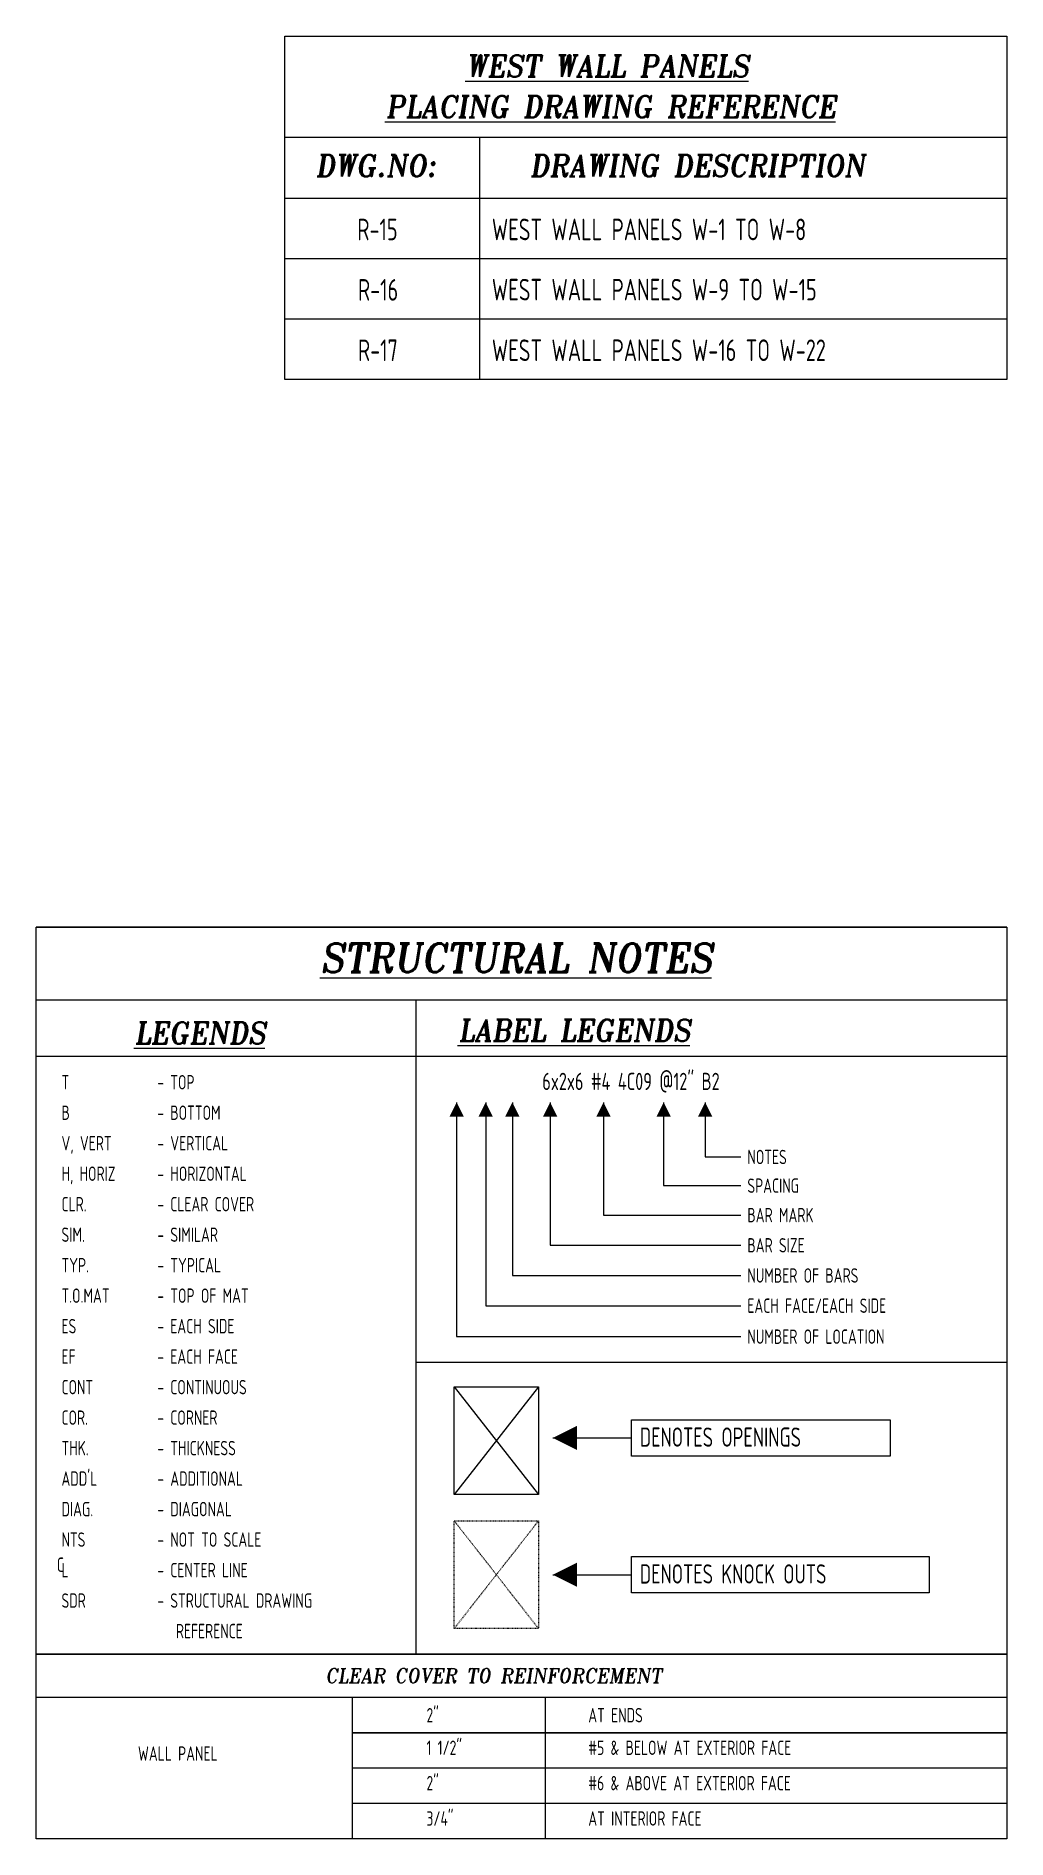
# Model space of a CAD drawing. Header units: inches. Extents: x -3675 to 25720, y -2273 to 5046.
# Drawn here: x 14140.6 to 14292.2, y 826.4 to 1108.1 of the extents above; entities that cross this region are included whole.
import ezdxf
from ezdxf.enums import TextEntityAlignment as Align

# ---------------------------------------------------------------- set-up
doc = ezdxf.new("R2010")
doc.units = ezdxf.units.IN
doc.header["$LTSCALE"] = 0.025
doc.header["$MEASUREMENT"] = 0
doc.linetypes.add('HIDDEN', pattern=[6, 3, -3])
doc.layers.get('0').update_dxf_attribs({"linetype": 'CONTINUOUS'})
for name, color, linetype in [('0-25', 7, 'CONTINUOUS'), ('0-25TEXT', 7, 'CONTINUOUS'), ('0-35', 3, 'CONTINUOUS'), ('0-35TEXT', 3, 'CONTINUOUS'), ('0-50', 10, 'CONTINUOUS'), ('hidden', 7, 'HIDDEN')]:
    doc.layers.add(name, color=color, linetype=linetype)
doc.styles.add('AR', font='ARCHQUIK.shx', dxfattribs={"width": 0.8})
doc.styles.add('ROMANT', font='romant')

msp = doc.modelspace()

# ---------------------------------------------------------------- texts
at = {"linetype": 'Continuous', "style": 'ROMANT', "oblique": 9, "width": 0.95}
for s, height, p in [('%%UWEST WALL PANELS', 3.375, (14207.69714, 1101.77319)), ('%%UPLACING DRAWING REFERENCE', 3.375, (14195.17501, 1095.43692)), ('DWG.NO:', 3.375, (14184.21646, 1086.2047)), ('DRAWING DESCRIPTION', 3.375, (14217.6962, 1086.2047)), ('CLEAR COVER TO REINFORCEMENT', 2.25, (14185.73833, 850.84378))]:
    msp.add_text(s, height=height, dxfattribs=at).set_placement(p)
for s, height, p in [('%%USTRUCTURAL NOTES', 4.5, (14215.61077, 961.88399)), ('%%ULEGENDS', 3.375, (14166.17824, 950.6986)), ('%%ULABEL LEGENDS', 3.375, (14224.65798, 951.10312))]:
    msp.add_text(s, height=height, dxfattribs=at).set_placement(p, align=Align.CENTER)
at = {"layer": '0-35', "style": 'AR', "width": 0.8}
for s, p in [('R-15', (14190.74677, 1076.24215)), ('WEST WALL PANELS W-1 TO W-8', (14211.75655, 1076.24215)), ('R-16', (14190.84974, 1066.80605)), ('WEST WALL PANELS W-9 TO W-15', (14211.75655, 1066.83964)), ('R-17', (14190.84974, 1057.36995)), ('WEST WALL PANELS W-16 TO W-22', (14211.75655, 1057.36995))]:
    msp.add_text(s, height=3.375, dxfattribs=at).set_placement(p)
at = {"layer": '0-35TEXT', "style": 'AR', "width": 0.8}
msp.add_text('6x2x6 #4 4C09 @12" B2', height=2.7, dxfattribs=at).set_placement((14247.35155, 943.45928), align=Align.RIGHT)
for s, height, p in [('T', 2.25, (14144.53062, 943.55813)), ('- TOP', 2.25, (14159.50882, 943.55813)), ('B', 2.25, (14144.53062, 938.79385)), ('- BOTTOM', 2.25, (14159.50882, 938.79385)), ('V, VERT', 2.25, (14144.53062, 934.02957)), ('- VERTICAL', 2.25, (14159.50882, 934.02957)), ('NOTES', 2.25, (14251.67878, 931.87763)), ('H, HORIZ', 2.25, (14144.53062, 929.26529)), ('- HORIZONTAL', 2.25, (14159.50882, 929.26529)), ('SPACING', 2.25, (14251.67878, 927.39743)), ('CLR.', 2.25, (14144.53062, 924.50101)), ('- CLEAR COVER', 2.25, (14159.50882, 924.50101)), ('BAR MARK', 2.25, (14251.67878, 922.79796)), ('SIM.', 2.25, (14144.53062, 919.73673)), ('- SIMILAR', 2.25, (14159.50882, 919.73673)), ('BAR SIZE', 2.25, (14251.67878, 918.07926)), ('TYP.', 2.25, (14144.53062, 914.97245)), ('- TYPICAL', 2.25, (14159.50882, 914.97245)), ('NUMBER OF BARS', 2.25, (14251.67878, 913.36055)), ('T.O.MAT', 2.25, (14144.53062, 910.20817)), ('- TOP OF MAT', 2.25, (14159.50882, 910.20817)), ('EACH FACE/EACH SIDE', 2.25, (14251.67878, 908.64185)), ('ES', 2.25, (14144.53062, 905.44389)), ('- EACH SIDE', 2.25, (14159.50882, 905.44389)), ('NUMBER OF LOCATION', 2.25, (14251.67878, 903.80387)), ('EF', 2.25, (14144.53062, 900.67961)), ('- EACH FACE', 2.25, (14159.50882, 900.67961)), ('CONT', 2.25, (14144.53062, 895.91533)), ('- CONTINUOUS', 2.25, (14159.50882, 895.91533)), ('COR.', 2.25, (14144.53062, 891.15105)), ('- CORNER', 2.25, (14159.50882, 891.15105)), ('DENOTES OPENINGS', 3, (14234.87844, 887.73181)), ('THK.', 2.25, (14144.53062, 886.38677)), ('- THICKNESS', 2.25, (14159.50882, 886.38677)), ("ADD'L", 2.25, (14144.53062, 881.62249)), ('- ADDITIONAL', 2.25, (14159.50882, 881.62249)), ('DIAG.', 2.25, (14144.53062, 876.85821)), ('- DIAGONAL', 2.25, (14159.50882, 876.85821)), ('NTS', 2.25, (14144.53062, 872.09393)), ('- NOT TO SCALE', 2.25, (14159.50882, 872.09393)), ('- CENTER LINE', 2.25, (14159.50882, 867.32965)), ('DENOTES KNOCK OUTS', 3, (14234.87844, 866.35488)), ('SDR', 2.25, (14144.53062, 862.56537)), ('- STRUCTURAL DRAWING', 2.25, (14159.50882, 862.56537)), ('REFERENCE', 2.25, (14162.39819, 857.80109)), ('2"', 2.25, (14201.55346, 844.65339)), ('AT ENDS', 2.25, (14226.82659, 844.65339)), ('WALL PANEL', 2.25, (14156.47439, 838.66222)), ('1 1/2"', 2.25, (14201.55346, 839.5661)), ('#5 & BELOW AT EXTERIOR FACE  ', 2.25, (14226.82659, 839.5661)), ('2"', 2.25, (14201.55346, 834.04042)), ('#6 & ABOVE AT EXTERIOR FACE   ', 2.25, (14226.82659, 834.04042)), ('3/4"', 2.25, (14201.55346, 828.51474)), ('AT INTERIOR FACE   ', 2.25, (14226.82659, 828.51474))]:
    msp.add_text(s, height=height, dxfattribs=at).set_placement(p)

# ---------------------------------------------------------------- blocks, each defined once
blk = doc.blocks.new('leadrblk')
blk.add_lwpolyline([(0, 0, 0, 1, 0), (1, 0, 1, 1, 0)], format="xyseb")
blk = doc.blocks.new('A$C2A293661')
at = {"layer": '0-35TEXT', "style": 'AR', "width": 0.8}
for s, p in [('C', (-0.72, 0.84)), ('L', (0, 0))]:
    blk.add_text(s, height=2.25, dxfattribs=at).set_placement(p)

# ---------------------------------------------------------------- linework, layer by layer
at = {"layer": '0-25'}
for points in [[(14219.03325, 897.08297), (14205.89437, 880.28662)], [(14205.89437, 897.08297), (14219.03325, 880.28662)]]:
    msp.add_lwpolyline(points, dxfattribs=at)
at = {"layer": '0-25TEXT'}
for points in [[(14206.25475, 941.5378), (14206.25475, 904.92887), (14250.67878, 904.92887)], [(14210.80536, 941.5378), (14210.80536, 909.76685), (14250.67878, 909.76685)], [(14214.96877, 941.5378), (14214.96877, 914.48555), (14250.67878, 914.48555)], [(14220.8749, 941.5378), (14220.8749, 919.20426), (14250.67878, 919.20426)], [(14229.20173, 941.5378), (14229.20173, 923.92296), (14250.67878, 923.92296)], [(14238.59351, 941.5378), (14238.59351, 928.52243), (14250.67878, 928.52243)], [(14245.08059, 941.5378), (14245.08059, 933.00263), (14250.67878, 933.00263)], [(14221.29214, 889.11064), (14233.59272, 889.11064)], [(14221.29214, 867.73371), (14233.59272, 867.73371)], [(14221.29214, 867.73371), (14233.59272, 867.73371)]]:
    msp.add_lwpolyline(points, dxfattribs=at)
at = {"layer": '0-35'}
msp.add_lwpolyline([(14205.89437, 897.08297), (14219.03325, 897.08297), (14219.03325, 880.28662), (14205.89437, 880.28662)], close=True, dxfattribs=at)
at = {"layer": '0-35', "color": 1}
for points in [[(14140.56047, 826.4452), (14140.56047, 855.3283), (14292.2258, 855.3283), (14292.2258, 826.4452)], [(14189.95754, 843.02223), (14292.2258, 843.02223)], [(14292.2258, 843.02223), (14189.95754, 843.02223)], [(14292.2258, 837.49656), (14189.95754, 837.49656)], [(14292.2258, 831.97088), (14189.95754, 831.97088)], [(14292.2258, 826.4452), (14140.56047, 826.4452)]]:
    msp.add_lwpolyline(points, dxfattribs=at)
at = {"layer": '0-50'}
for p, q in [((14292.2258, 1092.28621), (14179.42255, 1092.28621)), ((14209.90891, 1054.47464), (14209.90891, 1092.28621)), ((14292.2258, 1082.78294), (14179.42255, 1082.78294)), ((14292.2258, 1073.34684), (14179.42255, 1073.34684)), ((14292.2258, 1063.91074), (14179.42255, 1063.91074)), ((14292.2258, 968.92332), (14140.56047, 968.92332)), ((14292.2258, 957.4866), (14140.56047, 957.4866)), ((14199.88024, 957.4866), (14199.88024, 855.3283)), ((14292.2258, 948.69513), (14140.56047, 948.69513)), ((14292.2258, 900.88279), (14199.88024, 900.88279)), ((14292.2258, 855.3283), (14140.56047, 855.3283)), ((14292.2258, 855.3283), (14140.56047, 855.3283)), ((14292.2258, 848.54791), (14140.56047, 848.54791)), ((14189.95754, 848.54791), (14189.95754, 826.4452)), ((14220.09009, 848.54791), (14220.09009, 826.4452))]:
    msp.add_line(p, q, dxfattribs=at)
for points in [[(14179.42255, 1054.47464), (14179.42255, 1108.14893), (14292.2258, 1108.14893), (14292.2258, 1054.47464)], [(14140.56047, 855.3283), (14140.56047, 968.92332), (14292.2258, 968.92332), (14292.2258, 855.3283)], [(14233.59272, 891.94747), (14273.9874, 891.94747), (14273.9874, 886.27382), (14233.59272, 886.27382)], [(14233.59272, 870.57054), (14280.08387, 870.57054), (14280.08387, 864.89689), (14233.59272, 864.89689)]]:
    msp.add_lwpolyline(points, close=True, dxfattribs=at)
at = {"layer": 'hidden'}
msp.add_lwpolyline([(14205.89437, 876.13189), (14219.03325, 876.13189), (14219.03325, 859.33554), (14205.89437, 859.33554)], close=True, dxfattribs=at)
for points in [[(14219.03325, 876.13189), (14205.89437, 859.33554)], [(14205.89437, 876.13189), (14219.03325, 859.33554)]]:
    msp.add_lwpolyline(points, dxfattribs=at)

# ---------------------------------------------------------------- block references
at = {"layer": '0-25TEXT', "xscale": 2.249574803150615, "yscale": 0.9002834645671101, "zscale": 1.2, "rotation": 270.0000046056895}
for p in [(14206.25475, 941.5378), (14210.80536, 941.5378), (14214.96877, 941.5378), (14220.8749, 941.5378), (14229.20173, 941.5378), (14238.59351, 941.5378), (14245.08059, 941.5378)]:
    msp.add_blockref('leadrblk', p, dxfattribs=at)
at = {"layer": '0-25TEXT', "xscale": 3.749291338582678, "yscale": 1.500472440944882, "zscale": 0.5}
for p in [(14221.29214, 889.11064), (14221.29214, 867.73371)]:
    msp.add_blockref('leadrblk', p, dxfattribs=at)
at = {"layer": '0-35'}
msp.add_blockref('A$C2A293661', (14144.53062, 867.32965), dxfattribs=at)

msp.set_redraw_order([(e.dxf.handle, doc.entitydb.next_handle()) for e in msp.query("TEXT MTEXT ATTDEF DIMENSION ARC_DIMENSION")])  # texts and dimensions are drawn at this point

doc.saveas('drawing.dxf')
